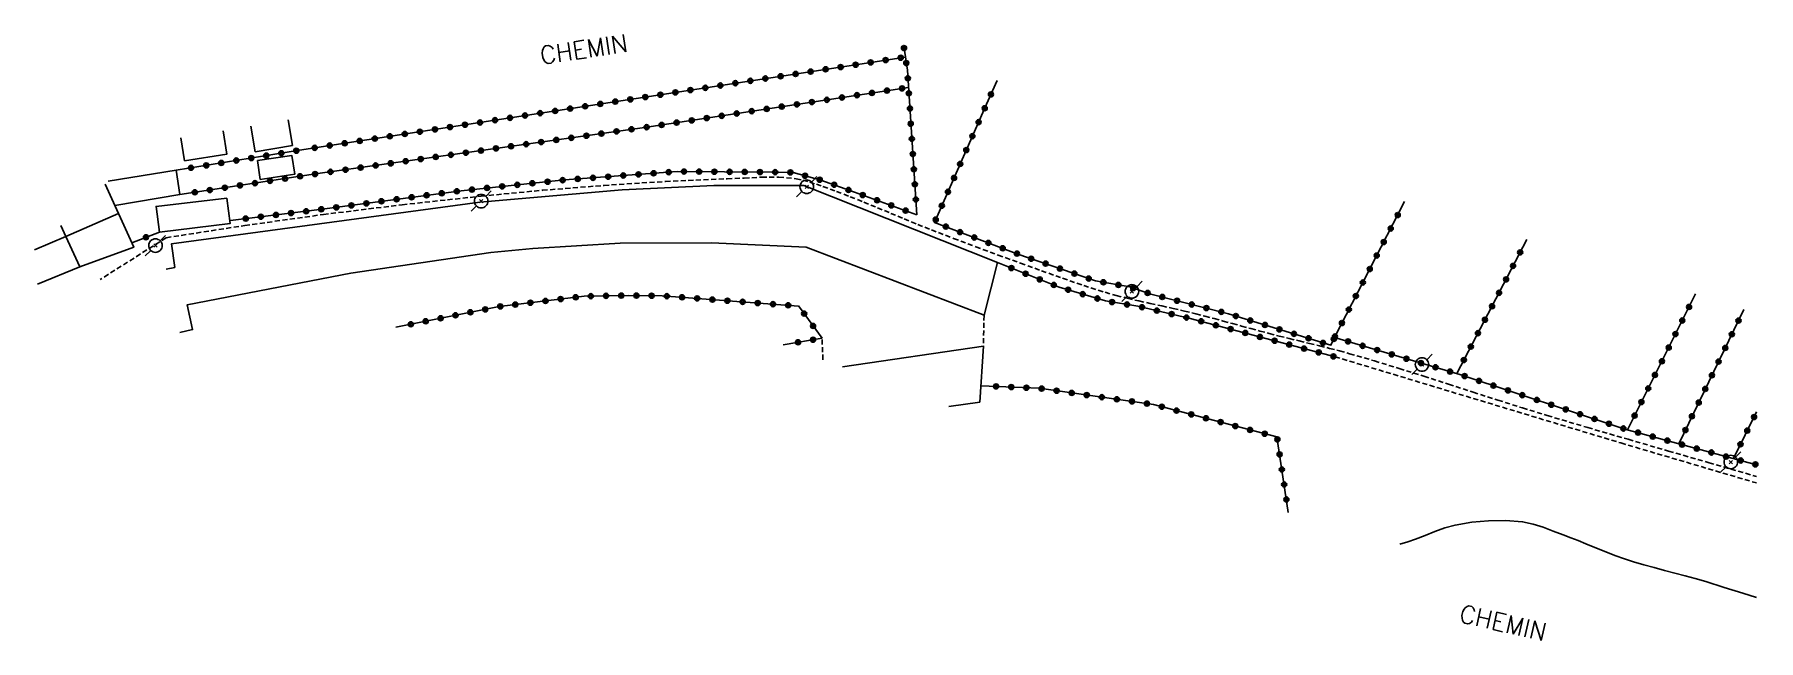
# Model space of a CAD drawing. Header units: millimetres. Extents: x 112268 to 113000, y 154998 to 156000.
# Drawn here: x 112830.1 to 113000.2, y 155212.8 to 155272.6 of the extents above; entities that cross this region are included whole.
import ezdxf

# ---------------------------------------------------------------- set-up
doc = ezdxf.new("R2010")
doc.units = ezdxf.units.MM
doc.linetypes.add('DASHED', pattern=[0.75, 0.5, -0.25])
doc.layers.get('0').update_dxf_attribs({"linetype": 'CONTINUOUS'})
for name, color, linetype in [('W0070', 7, 'DASHED'), ('W0101', 7, 'CONTINUOUS'), ('W0104', 1, 'CONTINUOUS'), ('W0112', 1, 'DASHED'), ('W0241', 7, 'CONTINUOUS'), ('W0323', 7, 'CONTINUOUS'), ('W0473', 7, 'CONTINUOUS'), ('W0989', 7, 'CONTINUOUS'), ('W1102', 7, 'CONTINUOUS')]:
    doc.layers.add(name, color=color, linetype=linetype)
doc.styles.get("Standard").update_dxf_attribs({"font": 'romans.shx', "width": 0.85})

msp = doc.modelspace()

# ---------------------------------------------------------------- texts
at = {"layer": 'W0989'}
for rotation, p in [(8.4091, (112880.11, 155269.66)), (347.2439, (112970.56, 155214.66))]:
    msp.add_text('CHEMIN', height=1.75, rotation=rotation, dxfattribs=at).set_placement(p)

# ---------------------------------------------------------------- blocks, each defined once
blk = doc.blocks.new('T473')
for p, q in [((-0.166667, 0.166667), (0.166667, -0.166667)), ((-0.166667, -0.166667), (0.166667, 0.166667)), ((0.500001, 0.500001), (1.000002, 1.000002)), ((-1.000002, -1.000002), (-0.500001, -0.500001))]:
    blk.add_line(p, q)
blk.add_ellipse((0, 0), major_axis=(0.471405, 0.471405), ratio=1, start_param=5.4977871438, end_param=11.780972451)
blk = doc.blocks.new('t323o')
at = {"color": 0, "linetype": 'Continuous'}
for radius in [0.25, 0.15]:
    blk.add_circle((0, 0), radius, dxfattribs=at)

# ---------------------------------------------------------------- linework, layer by layer
at = {"layer": 'W0070'}
for points in [[(112843.08, 155252.56), (112850.83, 155253.76), (112858.59, 155254.85), (112866.37, 155255.81), (112874.17, 155256.66), (112880.22, 155257.24), (112886.28, 155257.72), (112892.35, 155258.11), (112898.43, 155258.38), (112900.12, 155258.45), (112901.83, 155258.53), (112903.54, 155258.53), (112905.24, 155258.38), (112905.92, 155258.24), (112906.58, 155258.05), (112907.23, 155257.83), (112907.88, 155257.61), (112909.23, 155257.12), (112910.58, 155256.6), (112911.92, 155256.07), (112913.25, 155255.52), (112914.58, 155254.96), (112915.91, 155254.41), (112917.24, 155253.86), (112918.58, 155253.33), (112920.78, 155252.49), (112922.97, 155251.67), (112925.17, 155250.85), (112927.38, 155250.05), (112929.45, 155249.3), (112931.53, 155248.55), (112933.61, 155247.83), (112935.72, 155247.17), (112936.83, 155246.86), (112937.94, 155246.58), (112939.06, 155246.32), (112940.18, 155246.07), (112941.31, 155245.82), (112942.43, 155245.58), (112943.55, 155245.32), (112944.67, 155245.05), (112945.57, 155244.81), (112946.48, 155244.57), (112947.38, 155244.33), (112948.29, 155244.08), (112949.19, 155243.83), (112950.1, 155243.59), (112951, 155243.35), (112951.91, 155243.11), (112952.9, 155242.85), (112953.89, 155242.61), (112954.88, 155242.37), (112955.88, 155242.13), (112956.87, 155241.89), (112957.87, 155241.64), (112958.86, 155241.38), (112959.84, 155241.11), (112962.3, 155240.4), (112964.74, 155239.65), (112967.18, 155238.89), (112969.61, 155238.1), (112972.04, 155237.32), (112974.48, 155236.53), (112976.91, 155235.76), (112979.35, 155235.01), (112983.34, 155233.82), (112987.33, 155232.66), (112991.32, 155231.5), (112995.31, 155230.35), (112999.86, 155229.03), (113000, 155229)], [(112843.08, 155252.56), (112836.56, 155248.43)]]:
    msp.add_lwpolyline(points, dxfattribs=at)
at = {"layer": 'W0101'}
for points in [[(112830.39, 155247.98), (112834.57, 155249.7), (112833.18, 155252.68)], [(112833.18, 155252.68), (112832.67, 155253.77)]]:
    msp.add_lwpolyline(points, dxfattribs=at)
at = {"layer": 'W0104'}
for points in [[(112844.9, 155260.15), (112849.08, 155260.82), (112848.71, 155263.12)], [(112855.12, 155264.19), (112855.54, 155261.67), (112851.86, 155261.05), (112851.43, 155263.58)], [(112844.53, 155262.43), (112844.9, 155260.15)], [(112837.06, 155257.86), (112839.88, 155251.61), (112834.57, 155249.7)], [(112844.43, 155256.81), (112844.06, 155259.22), (112837.35, 155258.14)], [(112844.42, 155243.21), (112845.68, 155243.49), (112845.15, 155245.93), (112861.3, 155249.06), (112875.11, 155251.09), (112879.26, 155251.5), (112887.88, 155252.01), (112896.87, 155252.07), (112896.87, 155252.04), (112906.24, 155251.61), (112923.78, 155244.9), (112925.09, 155250.12), (112905.99, 155257.71), (112897.12, 155257.71), (112888.06, 155257.27), (112874.02, 155256.08), (112843.6, 155251.94), (112843.93, 155249.62), (112843.07, 155249.44)], [(112844.43, 155256.81), (112838.01, 155255.75)], [(112833.18, 155252.68), (112838.37, 155254.96)], [(112909.8, 155239.81), (112923.71, 155241.85), (112923.36, 155236.34), (112920.3, 155235.91)]]:
    msp.add_lwpolyline(points, dxfattribs=at)
for points in [[(112852.08, 155260.17), (112855.48, 155260.67), (112855.76, 155258.82), (112852.36, 155258.31)], [(112842.42, 155253.11), (112849.38, 155253.96), (112849.05, 155256.46), (112842.08, 155255.64)]]:
    msp.add_lwpolyline(points, close=True, dxfattribs=at)
at = {"layer": 'W0112'}
for points in [[(112923.78, 155244.9), (112923.71, 155241.85)], [(112907.88, 155240.52), (112907.79, 155242.64)], [(112958.41, 155240.81), (112986.61, 155232.3), (113000, 155228.35)]]:
    msp.add_lwpolyline(points, dxfattribs=at)
at = {"layer": 'W0241'}
msp.add_lwpolyline([(113000, 155217.04), (112998.66, 155217.47), (112996.82, 155218.05), (112994.98, 155218.62), (112993.96, 155218.91), (112992.95, 155219.19), (112991.93, 155219.46), (112990.91, 155219.73), (112989.89, 155220), (112988.88, 155220.28), (112987.87, 155220.58), (112986.86, 155220.9), (112986.11, 155221.17), (112985.36, 155221.45), (112984.62, 155221.75), (112983.88, 155222.05), (112983.14, 155222.36), (112982.4, 155222.66), (112981.66, 155222.95), (112980.91, 155223.23), (112979.93, 155223.6), (112978.95, 155223.98), (112977.95, 155224.3), (112976.91, 155224.52), (112975.24, 155224.65), (112973.56, 155224.63), (112971.9, 155224.47), (112970.25, 155224.19), (112969.24, 155223.93), (112968.27, 155223.57), (112967.31, 155223.17), (112966.35, 155222.79), (112965.6, 155222.54), (112964.82, 155222.32)], dxfattribs=at)
at = {"layer": 'W0323'}
for points in [[(112917.14, 155254.83), (112916.21, 155269.11), (112915.85, 155271.5)], [(112856.25, 155261.2), (112916.02, 155270.39)], [(112925.07, 155268.06), (112924.03, 155265.75), (112918.88, 155254.07), (112927.1, 155250.95), (112934.77, 155248.3), (112938.16, 155247.7), (112940.25, 155246.99), (112947.89, 155245.05), (112958, 155241.95), (112958.35, 155242.72)], [(112857.8, 155258.85), (112890.52, 155263.47), (112916.32, 155267.4)], [(112856.25, 155261.2), (112844.06, 155259.22)], [(112857.8, 155258.85), (112844.43, 155256.81)], [(112917.14, 155254.83), (112910.98, 155257.07), (112907.68, 155258.25), (112904.96, 155258.99), (112902.84, 155259.04), (112893.5, 155259.09), (112882.39, 155258.26), (112872.17, 155257.2), (112858.47, 155255.37), (112849.44, 155254.26)], [(113000, 155230.15), (112987.02, 155233.67), (112970.72, 155239.06), (112958.35, 155242.72), (112965.28, 155256.13)], [(112842.42, 155253.11), (112839.68, 155252.06)], [(112977.33, 155252.37), (112970.42, 155239.15)], [(112958.41, 155240.81), (112944.1, 155244.6), (112938.95, 155245.8), (112935.76, 155246.32), (112931.18, 155247.69), (112925.09, 155250.12)], [(112905.47, 155245.81), (112892.01, 155246.83), (112888.71, 155246.85), (112884.33, 155246.79), (112875.94, 155245.77), (112865.75, 155243.72)], [(112907.79, 155242.64), (112905.47, 155245.84)], [(112987.3, 155233.66), (112993.99, 155247.02)], [(112998.76, 155245.48), (112992.32, 155232.23)], [(112907.79, 155242.64), (112903.95, 155241.99)], [(112953.8, 155225.43), (112952.68, 155232.9), (112940.49, 155236.09), (112929.22, 155237.7), (112923.46, 155237.94)], [(113000, 155235.38), (112997.76, 155230.83)]]:
    msp.add_lwpolyline(points, dxfattribs=at)
at = {"layer": 'W1102'}
msp.add_lwpolyline([(112833.18, 155252.68), (112830.09, 155251.35)], dxfattribs=at)

# ---------------------------------------------------------------- block references
at = {"layer": 'W0323'}
for p, rotation in [((112915.88, 155271.28), 98.47636688643217), ((112909.63, 155269.4), 8.73946209721923), ((112911.11, 155269.63), 8.73946209721923), ((112912.59, 155269.86), 8.73946209721923), ((112914.07, 155270.09), 8.73946209721923), ((112915.56, 155270.32), 8.73946209721923), ((112916.1, 155269.8), 98.47636688643217), ((112897.77, 155267.58), 8.73946209721923), ((112899.25, 155267.81), 8.73946209721923), ((112900.73, 155268.04), 8.73946209721923), ((112902.21, 155268.27), 8.73946209721923), ((112903.7, 155268.49), 8.73946209721923), ((112905.18, 155268.72), 8.73946209721923), ((112906.66, 155268.95), 8.73946209721923), ((112908.14, 155269.18), 8.73946209721923), ((112916.26, 155268.3), 93.75919740854637), ((112887.39, 155265.99), 8.73946209721923), ((112888.87, 155266.21), 8.73946209721923), ((112890.35, 155266.44), 8.73946209721923), ((112891.84, 155266.67), 8.73946209721923), ((112893.32, 155266.9), 8.73946209721923), ((112894.8, 155267.13), 8.73946209721923), ((112896.28, 155267.35), 8.73946209721923), ((112906.79, 155265.95), 8.65669401481076), ((112908.27, 155266.17), 8.65669401481076), ((112909.76, 155266.4), 8.65669401481076), ((112911.24, 155266.63), 8.65669401481076), ((112912.72, 155266.85), 8.65669401481076), ((112914.2, 155267.08), 8.65669401481076), ((112915.69, 155267.3), 8.65669401481076), ((112916.36, 155266.81), 93.75919740854637), ((112924.46, 155266.7), 245.6499478662682), ((112875.53, 155264.16), 8.73946209721923), ((112877.01, 155264.39), 8.73946209721923), ((112878.49, 155264.62), 8.73946209721923), ((112879.98, 155264.85), 8.73946209721923), ((112881.46, 155265.07), 8.73946209721923), ((112882.94, 155265.3), 8.73946209721923), ((112884.42, 155265.53), 8.73946209721923), ((112885.91, 155265.76), 8.73946209721923), ((112894.93, 155264.14), 8.65669401481076), ((112896.41, 155264.37), 8.65669401481076), ((112897.89, 155264.59), 8.65669401481076), ((112899.37, 155264.82), 8.65669401481076), ((112900.86, 155265.05), 8.65669401481076), ((112902.34, 155265.27), 8.65669401481076), ((112903.82, 155265.5), 8.65669401481076), ((112905.31, 155265.72), 8.65669401481076), ((112916.46, 155265.31), 93.75919740854637), ((112923.84, 155265.33), 246.2307814427049), ((112865.15, 155262.57), 8.73946209721923), ((112866.63, 155262.8), 8.73946209721923), ((112868.11, 155263.02), 8.73946209721923), ((112869.6, 155263.25), 8.73946209721923), ((112871.08, 155263.48), 8.73946209721923), ((112872.56, 155263.71), 8.73946209721923), ((112874.05, 155263.93), 8.73946209721923), ((112883.05, 155262.42), 8.043043539865321), ((112884.54, 155262.63), 8.043043539865321), ((112886.02, 155262.84), 8.043043539865321), ((112887.51, 155263.05), 8.043043539865321), ((112888.99, 155263.26), 8.043043539865321), ((112890.48, 155263.47), 8.043043539865321), ((112891.96, 155263.69), 8.65669401481076), ((112893.44, 155263.92), 8.65669401481076), ((112916.55, 155263.81), 93.75919740854637), ((112922.63, 155262.58), 246.2307814427049), ((112923.24, 155263.96), 246.2307814427049), ((112854.43, 155260.9), 189.2167202484025), ((112855.91, 155261.14), 189.2167202484025), ((112857.74, 155261.43), 8.73946209721923), ((112859.22, 155261.66), 8.73946209721923), ((112860.7, 155261.88), 8.73946209721923), ((112862.18, 155262.11), 8.73946209721923), ((112863.67, 155262.34), 8.73946209721923), ((112871.17, 155260.74), 8.043043539865321), ((112872.65, 155260.95), 8.043043539865321), ((112874.14, 155261.16), 8.043043539865321), ((112875.62, 155261.37), 8.043043539865321), ((112877.11, 155261.58), 8.043043539865321), ((112878.6, 155261.79), 8.043043539865321), ((112880.08, 155262), 8.043043539865321), ((112881.57, 155262.21), 8.043043539865321), ((112916.65, 155262.32), 93.75919740854637), ((112916.75, 155260.82), 93.75919740854637), ((112922.03, 155261.21), 246.2307814427049), ((112845.54, 155259.46), 189.2167202484025), ((112847.03, 155259.7), 189.2167202484025), ((112848.51, 155259.94), 189.2167202484025), ((112849.99, 155260.18), 189.2167202484025), ((112851.47, 155260.42), 189.2167202484025), ((112852.95, 155260.66), 189.2167202484025), ((112859.29, 155259.06), 8.043043539865321), ((112860.77, 155259.27), 8.043043539865321), ((112862.26, 155259.48), 8.043043539865321), ((112863.74, 155259.69), 8.043043539865321), ((112865.23, 155259.9), 8.043043539865321), ((112866.71, 155260.11), 8.043043539865321), ((112868.2, 155260.32), 8.043043539865321), ((112869.68, 155260.53), 8.043043539865321), ((112892.67, 155259.03), 184.2760806743545), ((112894.17, 155259.09), 179.6564380344257), ((112895.67, 155259.08), 179.6564380344257), ((112897.17, 155259.07), 179.6564380344257), ((112898.67, 155259.06), 179.6564380344257), ((112900.17, 155259.05), 179.6564380344257), ((112901.67, 155259.04), 179.6564380344257), ((112903.17, 155259.03), 178.8634354789585), ((112916.85, 155259.32), 93.75919740854637), ((112921.42, 155259.84), 246.2307814427049), ((112848.87, 155257.49), 188.6505395273459), ((112850.36, 155257.72), 188.6505395273459), ((112851.84, 155257.94), 188.6505395273459), ((112853.32, 155258.17), 188.6505395273459), ((112854.81, 155258.39), 188.6505395273459), ((112856.29, 155258.62), 188.6505395273459), ((112857.77, 155258.84), 188.6505395273459), ((112873.25, 155257.31), 185.9403900386514), ((112874.74, 155257.47), 185.9403900386514), ((112876.23, 155257.62), 185.9403900386514), ((112877.72, 155257.78), 185.9403900386514), ((112879.21, 155257.93), 185.9403900386514), ((112880.71, 155258.09), 185.9403900386514), ((112882.2, 155258.24), 185.9403900386514), ((112883.69, 155258.36), 184.2760806743545), ((112885.19, 155258.47), 184.2760806743545), ((112886.69, 155258.58), 184.2760806743545), ((112888.18, 155258.7), 184.2760806743545), ((112889.68, 155258.81), 184.2760806743545), ((112891.17, 155258.92), 184.2760806743545), ((112904.67, 155259), 178.8634354789585), ((112906.12, 155258.68), 164.7716009184621), ((112907.57, 155258.28), 164.7716009184621), ((112908.99, 155257.79), 160.3241814020707), ((112910.4, 155257.28), 160.3241814020707), ((112916.95, 155257.83), 93.75919740854637), ((112920.82, 155258.46), 246.2307814427049), ((112845.91, 155257.04), 188.6505395273459), ((112847.39, 155257.26), 188.6505395273459), ((112861.35, 155255.75), 187.6160081833691), ((112862.84, 155255.95), 187.6160081833691), ((112864.32, 155256.15), 187.6160081833691), ((112865.81, 155256.35), 187.6160081833691), ((112867.3, 155256.55), 187.6160081833691), ((112868.78, 155256.75), 187.6160081833691), ((112870.27, 155256.94), 187.6160081833691), ((112871.76, 155257.14), 187.6160081833691), ((112911.81, 155256.77), 160.0318191123396), ((112913.22, 155256.26), 160.0318191123396), ((112914.63, 155255.75), 160.0318191123396), ((112917.05, 155256.33), 93.75919740854637), ((112919.61, 155255.72), 246.2307814427049), ((112920.21, 155257.09), 246.2307814427049), ((112850.93, 155254.45), 186.9718695830769), ((112852.42, 155254.63), 186.9718695830769), ((112853.91, 155254.81), 186.9718695830769), ((112855.4, 155254.99), 186.9718695830769), ((112856.89, 155255.17), 186.9718695830769), ((112858.38, 155255.36), 186.9718695830769), ((112859.86, 155255.55), 187.6160081833691), ((112916.04, 155255.24), 160.0318191123396), ((112919.01, 155254.35), 246.2307814427049), ((112964.6, 155254.8), 62.6649837793748), ((112841.08, 155252.6), 201.101963846169), ((112920.01, 155253.65), 339.2311077709952), ((112921.41, 155253.11), 339.2311077709952), ((112922.81, 155252.58), 339.2311077709952), ((112963.91, 155253.47), 62.6649837793748), ((112924.21, 155252.05), 339.2311077709952), ((112925.62, 155251.52), 339.2311077709952), ((112927.02, 155250.99), 339.2311077709952), ((112928.43, 155250.49), 340.9331955098436), ((112962.53, 155250.8), 62.6649837793748), ((112963.22, 155252.13), 62.6649837793748), ((112976.68, 155251.11), 242.4102588105067), ((112926.48, 155249.56), 158.2747946012339), ((112927.88, 155249.01), 158.2747946012339), ((112929.85, 155250), 340.9331955098436), ((112931.27, 155249.51), 340.9331955098436), ((112932.69, 155249.02), 340.9331955098436), ((112961.84, 155249.47), 62.6649837793748), ((112975.98, 155249.78), 242.4102588105067), ((112929.27, 155248.45), 158.2747946012339), ((112930.66, 155247.9), 158.2747946012339), ((112932.08, 155247.42), 163.3065007404253), ((112934.11, 155248.53), 340.9331955098436), ((112935.55, 155248.16), 349.9467103358377), ((112937.03, 155247.9), 349.9467103358377), ((112938.5, 155247.59), 341.235768713643), ((112939.92, 155247.11), 341.235768713643), ((112961.15, 155248.14), 62.6649837793748), ((112974.59, 155247.12), 242.4102588105067), ((112975.29, 155248.45), 242.4102588105067), ((112874.57, 155245.49), 191.3792967276395), ((112876.04, 155245.78), 186.9063312294956), ((112877.53, 155245.96), 186.9063312294956), ((112879.02, 155246.14), 186.9063312294956), ((112880.51, 155246.32), 186.9063312294956), ((112882, 155246.5), 186.9063312294956), ((112883.49, 155246.68), 186.9063312294956), ((112884.98, 155246.79), 180.7979033356345), ((112886.48, 155246.82), 180.7979033356345), ((112887.98, 155246.84), 180.7979033356345), ((112889.48, 155246.84), 179.6708171053107), ((112890.98, 155246.83), 179.6708171053107), ((112892.48, 155246.79), 175.6807761520167), ((112893.98, 155246.68), 175.6807761520167), ((112895.47, 155246.57), 175.6807761520167), ((112896.97, 155246.45), 175.6807761520167), ((112898.46, 155246.34), 175.6807761520167), ((112899.96, 155246.23), 175.6807761520167), ((112901.45, 155246.11), 175.6807761520167), ((112902.95, 155246), 175.6807761520167), ((112904.45, 155245.89), 175.6807761520167), ((112933.52, 155246.99), 163.3065007404253), ((112934.96, 155246.56), 163.3065007404253), ((112936.41, 155246.21), 170.8760807011037), ((112937.89, 155245.97), 170.8760807011037), ((112939.37, 155245.7), 166.8536808034711), ((112941.36, 155246.71), 345.7699702356828), ((112942.82, 155246.34), 345.7699702356828), ((112944.27, 155245.97), 345.7699702356828), ((112945.72, 155245.61), 345.7699702356828), ((112959.77, 155245.47), 62.6649837793748), ((112960.46, 155246.8), 62.6649837793748), ((112973.9, 155245.79), 242.4102588105067), ((112993.34, 155245.73), 63.40940259903939), ((112867.22, 155244.01), 191.3792967276395), ((112868.69, 155244.31), 191.3792967276395), ((112870.16, 155244.61), 191.3792967276395), ((112871.63, 155244.9), 191.3792967276395), ((112873.1, 155245.2), 191.3792967276395), ((112906.03, 155245.07), 126.0561165507612), ((112906.91, 155243.85), 126.0561165507612), ((112940.83, 155245.36), 166.8536808034711), ((112942.29, 155245.02), 166.8536808034711), ((112943.75, 155244.68), 166.8536808034711), ((112945.2, 155244.31), 165.1768225196553), ((112946.65, 155243.92), 165.1768225196553), ((112947.18, 155245.24), 345.7699702356828), ((112948.62, 155244.83), 342.8968725569751), ((112950.05, 155244.39), 342.8968725569751), ((112951.49, 155243.95), 342.8968725569751), ((112959.09, 155244.14), 62.6649837793748), ((112973.2, 155244.46), 242.4102588105067), ((112992.67, 155244.39), 63.40940259903939), ((112998.22, 155244.38), 244.0991927776664), ((112905.43, 155242.24), 189.679696443786), ((112906.91, 155242.49), 189.679696443786), ((112948.1, 155243.54), 165.1768225196553), ((112949.55, 155243.16), 165.1768225196553), ((112951, 155242.77), 165.1768225196553), ((112952.45, 155242.39), 165.1768225196553), ((112952.92, 155243.51), 342.8968725569751), ((112953.9, 155242.01), 165.1768225196553), ((112954.36, 155243.07), 342.8968725569751), ((112955.79, 155242.63), 342.8968725569751), ((112957.22, 155242.18), 342.8968725569751), ((112958.29, 155242.57), 65.30985393232542), ((112958.4, 155242.81), 62.6649837793748), ((112959.69, 155242.32), 163.5330157111563), ((112972.51, 155243.14), 242.4102588105067), ((112992, 155243.05), 63.40940259903939), ((112997.56, 155243.03), 244.0991927776664), ((112955.35, 155241.62), 165.1768225196553), ((112956.8, 155241.24), 165.1768225196553), ((112958.25, 155240.85), 165.1768225196553), ((112961.13, 155241.89), 163.5330157111563), ((112962.57, 155241.47), 163.5330157111563), ((112964.01, 155241.04), 163.5330157111563), ((112965.45, 155240.62), 163.5330157111563), ((112971.12, 155240.48), 242.4102588105067), ((112971.81, 155241.81), 242.4102588105067), ((112990.66, 155240.36), 63.40940259903939), ((112991.33, 155241.71), 63.40940259903939), ((112996.25, 155240.33), 244.0991927776664), ((112996.91, 155241.68), 244.0991927776664), ((112966.89, 155240.19), 163.5330157111563), ((112968.32, 155239.77), 163.5330157111563), ((112969.76, 155239.34), 163.5330157111563), ((112971.2, 155238.9), 161.7170458142326), ((112989.98, 155239.02), 63.40940259903939), ((112995.6, 155238.98), 244.0991927776664), ((112924.96, 155237.88), 177.632684569314), ((112926.46, 155237.82), 177.632684569314), ((112927.96, 155237.75), 177.632684569314), ((112929.46, 155237.67), 171.8770133660819), ((112930.94, 155237.46), 171.8770133660819), ((112932.43, 155237.24), 171.8770133660819), ((112933.91, 155237.03), 171.8770133660819), ((112972.62, 155238.43), 161.7170458142326), ((112974.04, 155237.96), 161.7170458142326), ((112975.47, 155237.49), 161.7170458142326), ((112976.89, 155237.02), 161.7170458142326), ((112989.31, 155237.68), 63.40940259903939), ((112994.94, 155237.63), 244.0991927776664), ((112935.4, 155236.82), 171.8770133660819), ((112936.88, 155236.61), 171.8770133660819), ((112938.37, 155236.4), 171.8770133660819), ((112939.85, 155236.18), 171.8770133660819), ((112941.32, 155235.88), 165.3066452577102), ((112942.77, 155235.5), 165.3066452577102), ((112978.32, 155236.55), 161.7170458142326), ((112979.74, 155236.08), 161.7170458142326), ((112981.17, 155235.61), 161.7170458142326), ((112988.64, 155236.34), 63.40940259903939), ((112994.29, 155236.28), 244.0991927776664), ((112944.22, 155235.12), 165.3066452577102), ((112945.67, 155234.74), 165.3066452577102), ((112947.12, 155234.36), 165.3066452577102), ((112948.57, 155233.97), 165.3066452577102), ((112950.02, 155233.59), 165.3066452577102), ((112982.59, 155235.14), 161.7170458142326), ((112984.01, 155234.67), 161.7170458142326), ((112985.44, 155234.2), 161.7170458142326), ((112986.86, 155233.73), 161.7170458142326), ((112987.97, 155235), 63.40940259903939), ((112992.98, 155233.58), 244.0991927776664), ((112993.63, 155234.93), 244.0991927776664), ((112999.08, 155233.52), 243.7693208065629), ((112999.75, 155234.86), 243.7693208065629), ((112951.47, 155233.21), 165.3066452577102), ((112952.72, 155232.65), 98.48534178497378), ((112988.31, 155233.32), 164.7923401639102), ((112989.76, 155232.93), 164.7923401639102), ((112991.2, 155232.54), 164.7923401639102), ((112992.65, 155232.14), 164.7923401639102), ((112998.42, 155232.17), 243.7693208065629), ((112952.94, 155231.17), 98.48534178497378), ((112994.1, 155231.75), 164.7923401639102), ((112995.55, 155231.36), 164.7923401639102), ((112996.99, 155230.96), 164.7923401639102), ((112998.44, 155230.57), 164.7923401639102), ((112999.89, 155230.18), 164.7923401639102), ((112953.16, 155229.68), 98.48534178497378), ((112953.39, 155228.2), 98.48534178497378), ((112953.61, 155226.72), 98.48534178497378)]:
    msp.add_blockref('t323o', p, dxfattribs=dict(at, rotation=rotation))
at = {"layer": 'W0473'}
for p in [(112906.28, 155257.59), (112874.16, 155256.17), (112842.02, 155251.78), (112938.37, 155247.26), (112966.99, 155240.05), (112997.46, 155230.42)]:
    msp.add_blockref('T473', p, dxfattribs=at)

msp.set_redraw_order([(e.dxf.handle, doc.entitydb.next_handle()) for e in msp.query("TEXT MTEXT ATTDEF DIMENSION ARC_DIMENSION")])  # texts and dimensions are drawn at this point

doc.saveas('drawing.dxf')
